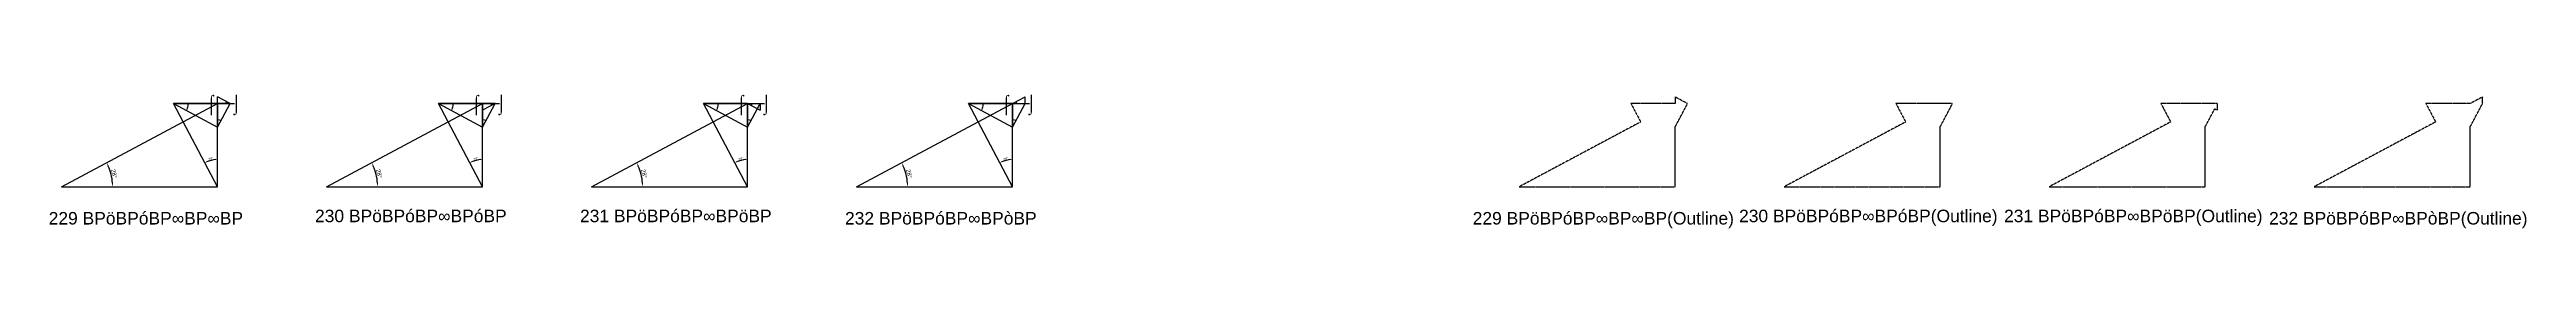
# Model space of a CAD drawing. Header units: millimetres. Extents: x 130908 to 599272, y -2842299 to 24518.
# Drawn here: x 206192 to 444386, y -1975094 to -1962290 of the extents above; entities that cross this region are included whole.
import ezdxf
from ezdxf.enums import TextEntityAlignment as Align

# ---------------------------------------------------------------- set-up
doc = ezdxf.new("R2010")
doc.units = ezdxf.units.MM
doc.header["$PDMODE"] = 35
doc.linetypes.add('DASHED', pattern=[19.05, 12.7, -6.35])
for name, color, linetype in [('BASE', 170, 'Continuous'), ('HYPOTENUSE', 20, 'Continuous'), ('PERPENDICULAR', 90, 'Continuous')]:
    doc.layers.add(name, color=color, linetype=linetype)
doc.styles.add('Arial', font='arial.ttf')
doc.dimstyles.new('ISO-25', dxfattribs={"dimtxt": 250, "dimasz": 100, "dimexe": 1.25, "dimexo": 0.625, "dimgap": 100, "dimtad": 1, "dimdec": 0, "dimtxsty": 'Arial', "dimcen": 2.5, "dimadec": 0, "dimazin": 0, "dimtfac": 1, "dimtdec": 0, "dimtmove": 0, "dimatfit": 3, "dimfxl": 1, "dimarcsym": 0})

# ---------------------------------------------------------------- blocks, each defined once
blk = doc.blocks.new('*D2')
at = {"color": 0, "lineweight": -2, "ltscale": 100, "transparency": 16777216}
blk.add_arc((0, 0), 4906, 4.08845, 23.91155, dxfattribs=at)
at = {"color": 0, "ltscale": 100, "transparency": 16777216}
for points in [[(4432, 1963), (4537, 2014), (4332, 2303)], [(4952, 352), (4835, 348), (4906, 0)]]:
    blk.add_solid(points, dxfattribs=at)
at = {"layer": 'Defpoints', "color": 0, "ltscale": 100, "transparency": 16777216}
for p in [(15000, 7976), (0, 0), (0, 0), (4841, 796), (15000, 0)]:
    blk.add_point(p, dxfattribs=at)
at = {"color": 0, "ltscale": 100, "transparency": 16777216, "insert": (5055, 1260), "char_height": 400, "attachment_point": 5, "rotation": 284, "style": 'Arial'}
blk.add_mtext('28°', dxfattribs=at)
blk = doc.blocks.new('GTN')
at = {"layer": 'BASE'}
blk.add_line((0, 0), (15000, 0), dxfattribs=at)
at = {"layer": 'HYPOTENUSE'}
blk.add_line((0, 0), (15000, 7975.6), dxfattribs=at)
at = {"layer": 'PERPENDICULAR'}
blk.add_line((15000, 0), (15000, 7975.6), dxfattribs=at)
at = {"color": 4, "ltscale": 100}
dim = blk.add_angular_dim_2l(base=(4841, 795.6), line1=((0, 0), (15000, 0)), line2=((0, 0), (15000, 7975.6)), dimstyle='ISO-25', override={"dimtxt": 400, "dimasz": 350, "dimgap": 100}, dxfattribs=at)
dim.commit()
dim.dimension.update_dxf_attribs({"geometry": '*D2', "text_midpoint": (5055.4, 1260.5)})

msp = doc.modelspace()

# ---------------------------------------------------------------- linework, layer by layer
at = {"linetype": 'DASHED', "ltscale": 70}
for p, q in [((221757, -1963143), (224155, -1963143)), ((247240, -1963143), (249637, -1963143)), ((272722, -1963143), (275120, -1963143)), ((298205, -1963143), (300603, -1963143))]:
    msp.add_line(p, q, dxfattribs=at)
at = {"linetype": 'DASHED'}
for points in [[(358271, -1963143), (359206, -1964900), (347512, -1971118), (362512, -1971118), (362512, -1965397), (363711, -1963143), (362512, -1962505), (362512, -1963143)], [(434719, -1963143), (435654, -1964900), (423960, -1971118), (438960, -1971118), (438960, -1965397), (440159, -1963143), (440159, -1962505), (438960, -1963143)], [(387995, -1965397), (389193, -1963143), (383754, -1963143), (384689, -1964900), (372995, -1971118), (387995, -1971118)], [(414676, -1963780), (414676, -1963143), (409237, -1963143), (410171, -1964900), (398477, -1971118), (413477, -1971118), (413477, -1965397), (414412, -1963640)]]:
    msp.add_lwpolyline(points, close=True, dxfattribs=at)

# ---------------------------------------------------------------- block references
at = {"linetype": 'DASHED', "ltscale": 100, "yscale": 0.07992772583102702, "zscale": 0.07992772583102702}
for p, xscale in [((223555, -1963143), -0.07992772583102702), ((298805, -1963143), 0.07992772583102702)]:
    msp.add_blockref('GTN', p, dxfattribs=dict(at, xscale=xscale))
at = {"linetype": 'DASHED'}
for p in [(207356, -1971118), (232839, -1971118), (258322, -1971118), (283805, -1971118)]:
    msp.add_blockref('GTN', p, dxfattribs=at)
at = {"linetype": 'DASHED', "ltscale": 100}
for p, xscale, yscale, zscale, rotation in [((222356, -1971118), 0.53170943166148, 0.53170943166148, 0.53170943166148, 90.00000000000001), ((218115, -1963143), -0.282714919717775, 0.282714919717775, 0.282714919717775, 180), ((222356, -1965397), -0.150322189285358, 0.150322189285358, 0.150322189285358, 270), ((247839, -1971118), 0.53170943166148, 0.53170943166148, 0.53170943166148, 90.00000000000001), ((243598, -1963143), -0.282714919717775, 0.282714919717775, 0.282714919717775, 180), ((247839, -1965397), -0.150322189285358, 0.150322189285358, 0.150322189285358, 270), ((249038, -1963143), 0.07992772583102702, 0.07992772583102702, 0.07992772583102702, 180), ((273322, -1971118), 0.53170943166148, 0.53170943166148, 0.53170943166148, 90.00000000000001), ((269081, -1963143), -0.282714919717775, 0.282714919717775, 0.282714919717775, 180), ((273322, -1965397), -0.150322189285358, 0.150322189285358, 0.150322189285358, 270), ((273322, -1963143), -0.07992772583102702, 0.07992772583102702, 0.07992772583102702, 180), ((298805, -1971118), 0.53170943166148, 0.53170943166148, 0.53170943166148, 90.00000000000001), ((294564, -1963143), -0.282714919717775, 0.282714919717775, 0.282714919717775, 180), ((298805, -1965397), -0.150322189285358, 0.150322189285358, 0.150322189285358, 270)]:
    msp.add_blockref('GTN', p, dxfattribs=dict(at, xscale=xscale, yscale=yscale, zscale=zscale, rotation=rotation))

# ---------------------------------------------------------------- texts
at = {"linetype": 'DASHED', "ltscale": 100, "style": 'Arial'}
for s, p in [('⌠', (221757, -1963143)), ('⌡', (224155, -1963143)), ('⌠', (247240, -1963143)), ('⌡', (249637, -1963143)), ('⌠', (272722, -1963143)), ('⌡', (275120, -1963143)), ('⌠', (298205, -1963143)), ('⌡', (300603, -1963143)), ('229 BPöBPóBP∞BP∞BP', (215456, -1974133)), ('230 BPöBPóBP∞BPóBP', (240938, -1973910)), ('231 BPöBPóBP∞BPöBP', (266421, -1973910)), ('232 BPöBPóBP∞BPòBP', (291904, -1974133)), ('229 BPöBPóBP∞BP∞BP(Outline)', (355611, -1974133)), ('230 BPöBPóBP∞BPóBP(Outline)', (381094, -1973910)), ('231 BPöBPóBP∞BPöBP(Outline)', (406577, -1973910)), ('232 BPöBPóBP∞BPòBP(Outline)', (432060, -1974133))]:
    msp.add_text(s, height=1200, dxfattribs=at).set_placement(p, align=Align.MIDDLE_CENTER)

doc.saveas('drawing.dxf')
